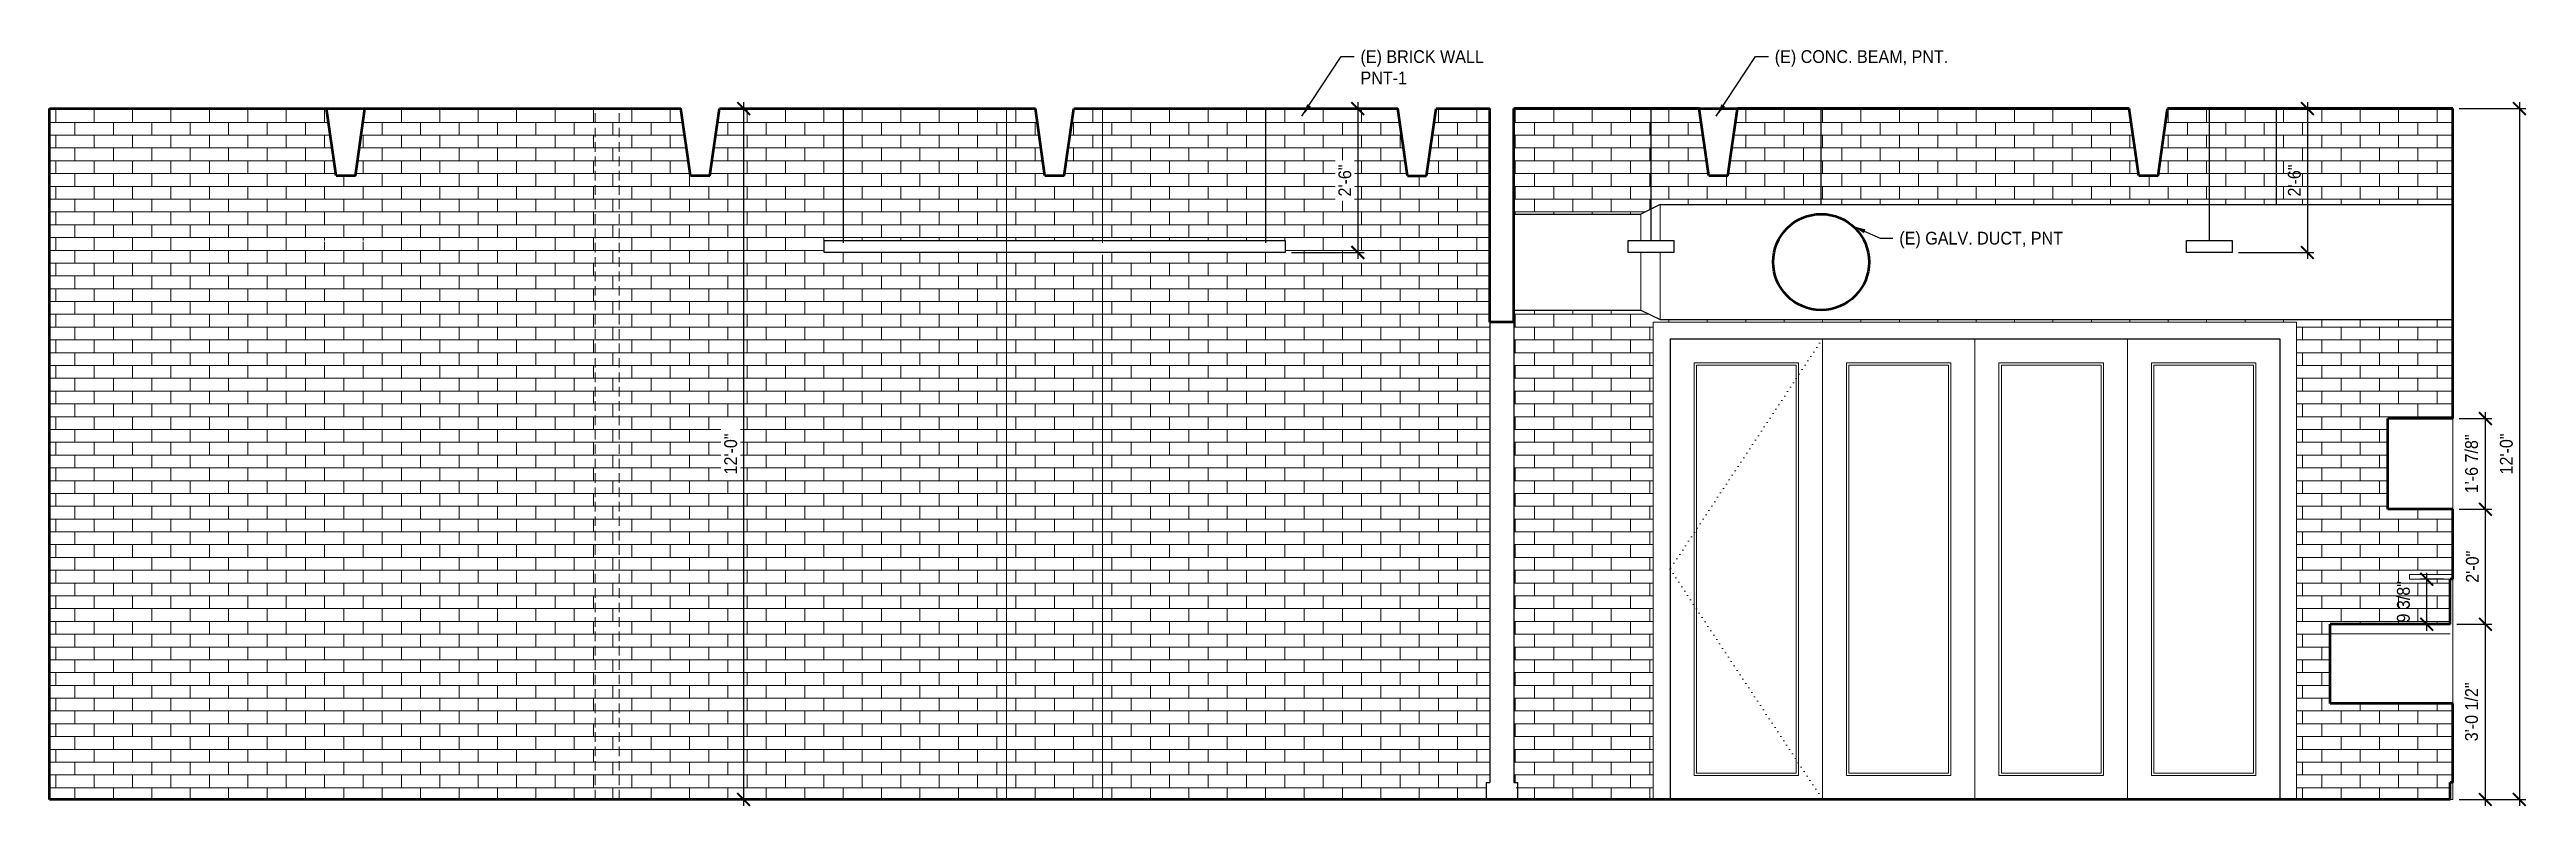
# Model space of a CAD drawing. Header units: inches. Extents: x -3027 to 6920, y -6604 to 320.
# Drawn here: x 3992 to 4508, y -5401 to -5244 of the extents above; entities that cross this region are included whole.
import ezdxf

# ---------------------------------------------------------------- set-up
doc = ezdxf.new("R2010")
doc.units = ezdxf.units.IN
doc.header["$LTSCALE"] = 4
doc.header["$MEASUREMENT"] = 0
doc.header["$PDMODE"] = 35
doc.header["$PDSIZE"] = -5
doc.linetypes.add('DASHED', pattern=[0.75, 0.5, -0.25])
doc.linetypes.add('DOT', pattern=[0.25, 0, -0.25])
doc.layers.get('0').update_dxf_attribs({"linetype": 'CONTINUOUS'})
doc.layers.get('Defpoints').update_dxf_attribs({"linetype": 'CONTINUOUS'})
for name, color, linetype, lineweight in [('A-ELEV-2', 5, 'CONTINUOUS', 25), ('A-ELEV-3', 8, 'CONTINUOUS', 15), ('A-ELEV-BYND', 9, 'DASHED', 9), ('A-ELEV-CUT', 3, 'CONTINUOUS', 50), ('A-ELEV-GHOST', 8, 'DOT', 15), ('A-ELEV-HTCH', 40, 'CONTINUOUS', 9), ('A-NOTE-DIM', 8, 'CONTINUOUS', 15)]:
    doc.layers.add(name, color=color, linetype=linetype, lineweight=lineweight)
doc.layers.add('A-NOTE-DIM-3_8', color=8, linetype='CONTINUOUS')
doc.styles.add('3_8SM', font='swisse.ttf', dxfattribs={"width": 0.9, "height": 2.666667})
doc.dimstyles.new('DIM3_8', dxfattribs={"dimtxt": 2.666667, "dimasz": 2.666667, "dimexe": 1.333333, "dimexo": 1.333333, "dimgap": 1.333333, "dimtad": 1, "dimdec": 4, "dimzin": 11, "dimdsep": 46, "dimlunit": 4, "dimtxsty": '3_8SM', "dimblk": 'ARCHTICK', "dimblk1": 'ARCHTICK', "dimblk2": 'ARCHTICK', "dimsah": 1, "dimcen": 2.666667, "dimdle": 1.333333, "dimclrd": 8, "dimclre": 8, "dimclrt": 8, "dimadec": 0, "dimazin": 0, "dimtfac": 4, "dimtdec": 4, "dimtofl": 0, "dimtmove": 2, "dimatfit": 3, "dimfxl": 1, "dimfrac": 2, "dimtzin": 0, "dimarcsym": 0})
doc.dimstyles.new('DIM3_8$7', dxfattribs={"dimtxt": 2.666667, "dimasz": 2.666667, "dimexe": 1.333333, "dimexo": 1.333333, "dimgap": 1.333333, "dimtad": 0, "dimdec": 4, "dimzin": 11, "dimdsep": 46, "dimlunit": 4, "dimtxsty": '3_8SM', "dimblk": 'ARCHTICK', "dimcen": 2.666667, "dimdle": 1.333333, "dimclrd": 8, "dimclre": 8, "dimclrt": 8, "dimadec": 0, "dimazin": 0, "dimtfac": 4, "dimtdec": 4, "dimtofl": 0, "dimtmove": 1, "dimatfit": 3, "dimfxl": 1, "dimfrac": 2, "dimtzin": 0, "dimarcsym": 0})
pattern_1 = [(0, (4001.7444, -4314.7728), (0, 2.667), []), (90, (4001.7444, -4314.7728), (-4, 2.667), [2.667, -2.667])]

msp = doc.modelspace()

# ---------------------------------------------------------------- texts
at = {"layer": 'A-NOTE-DIM-3_8', "char_height": 2.6666667, "width": 36, "attachment_point": 1, "style": '3_8SM'}
for s, insert in [('(E) BRICK WALL\\PPNT-1', (4265.50571, -5243.83907)), ('(E) CONC. BEAM, PNT.', (4351.79382, -5243.83907)), ('(E) GALV. DUCT, PNT', (4377.74084, -5281.68699))]:
    msp.add_mtext(s, dxfattribs=dict(at, insert=insert))

# ---------------------------------------------------------------- blocks, each defined once
blk = doc.blocks.new('A$C6AF20732')
at = {"layer": 'A-ELEV-CUT'}
for p, q in [((-2, -14), (-4, 0)), ((2, -14), (4, 0)), ((-2, -14), (2, -14))]:
    blk.add_line(p, q, dxfattribs=at)
blk = doc.blocks.new('_ARCHTICK')
at = {"color": 0, "linetype": 'ByBlock', "const_width": 0.15}
blk.add_lwpolyline([(-0.5, -0.5), (0.5, 0.5)], dxfattribs=at)
blk = doc.blocks.new('*D107')
at = {"layer": 'A-NOTE-DIM', "color": 8, "lineweight": -2, "transparency": 16777216}
for p, q in [((4493.83, -5363.5), (4501.15, -5363.5)), ((4499.81, -5401.33), (4499.81, -5362.17)), ((4494.33, -5400), (4501.15, -5400))]:
    blk.add_line(p, q, dxfattribs=at)
at = {"layer": 'Defpoints', "color": 0, "transparency": 16777216}
for p in [(4492.5, -5363.5), (4499.81, -5363.5), (4493, -5400)]:
    blk.add_point(p, dxfattribs=at)
at = {"layer": 'A-NOTE-DIM', "color": 8, "lineweight": -2, "transparency": 16777216, "xscale": 2.666666666666667, "yscale": 2.666666666666667, "zscale": 2.666666666666667}
for p, rotation in [((4499.81, -5363.5), 90), ((4499.81, -5400), 270)]:
    blk.add_blockref('_ARCHTICK', p, dxfattribs=dict(at, rotation=rotation))
at = {"layer": 'A-NOTE-DIM', "color": 8, "transparency": 16777216, "insert": (4496.94, -5381.75), "char_height": 2.667, "attachment_point": 5, "rotation": 90, "style": '3_8SM'}
blk.add_mtext('3\'-0 1/2" ', dxfattribs=at)
blk = doc.blocks.new('*D108')
at = {"layer": 'A-NOTE-DIM', "color": 8, "lineweight": -2, "transparency": 16777216}
for p, q in [((4494.33, -5339.5), (4501.15, -5339.5)), ((4499.81, -5364.83), (4499.81, -5338.17)), ((4493.83, -5363.5), (4501.15, -5363.5))]:
    blk.add_line(p, q, dxfattribs=at)
at = {"layer": 'Defpoints', "color": 0, "transparency": 16777216}
for p in [(4493, -5339.5), (4499.81, -5339.5), (4492.5, -5363.5)]:
    blk.add_point(p, dxfattribs=at)
at = {"layer": 'A-NOTE-DIM', "color": 8, "lineweight": -2, "transparency": 16777216, "xscale": 2.666666666666667, "yscale": 2.666666666666667, "zscale": 2.666666666666667}
for p, rotation in [((4499.81, -5339.5), 90), ((4499.81, -5363.5), 270)]:
    blk.add_blockref('_ARCHTICK', p, dxfattribs=dict(at, rotation=rotation))
at = {"layer": 'A-NOTE-DIM', "color": 8, "transparency": 16777216, "insert": (4497.11, -5351.5), "char_height": 2.667, "attachment_point": 5, "rotation": 90, "style": '3_8SM'}
blk.add_mtext('2\'-0" ', dxfattribs=at)
blk = doc.blocks.new('*D109')
at = {"layer": 'A-NOTE-DIM', "color": 8, "lineweight": -2, "transparency": 16777216}
for p, q in [((4494.33, -5320.62), (4501.15, -5320.62)), ((4499.81, -5340.83), (4499.81, -5319.29)), ((4494.33, -5339.5), (4501.15, -5339.5))]:
    blk.add_line(p, q, dxfattribs=at)
at = {"layer": 'Defpoints', "color": 0, "transparency": 16777216}
for p in [(4493, -5320.62), (4499.81, -5320.62), (4493, -5339.5)]:
    blk.add_point(p, dxfattribs=at)
at = {"layer": 'A-NOTE-DIM', "color": 8, "lineweight": -2, "transparency": 16777216, "xscale": 2.666666666666667, "yscale": 2.666666666666667, "zscale": 2.666666666666667}
for p, rotation in [((4499.81, -5320.62), 90), ((4499.81, -5339.5), 270)]:
    blk.add_blockref('_ARCHTICK', p, dxfattribs=dict(at, rotation=rotation))
at = {"layer": 'A-NOTE-DIM', "color": 8, "transparency": 16777216, "insert": (4496.94, -5330.06), "char_height": 2.667, "attachment_point": 5, "rotation": 90, "style": '3_8SM'}
blk.add_mtext('1\'-6 7/8" ', dxfattribs=at)
blk = doc.blocks.new('*D110')
at = {"layer": 'A-NOTE-DIM', "color": 8, "lineweight": -2, "transparency": 16777216}
for p, q in [((4491.17, -5354.12), (4486.28, -5354.12)), ((4487.61, -5364.83), (4487.61, -5352.79)), ((4491.17, -5363.5), (4486.28, -5363.5))]:
    blk.add_line(p, q, dxfattribs=at)
at = {"layer": 'Defpoints', "color": 0, "transparency": 16777216}
for p in [(4487.61, -5354.12), (4492.5, -5354.12), (4492.5, -5363.5)]:
    blk.add_point(p, dxfattribs=at)
at = {"layer": 'A-NOTE-DIM', "color": 8, "lineweight": -2, "transparency": 16777216, "xscale": 2.666666666666667, "yscale": 2.666666666666667, "zscale": 2.666666666666667}
for p, rotation in [((4487.61, -5354.12), 90), ((4487.61, -5363.5), 270)]:
    blk.add_blockref('_ARCHTICK', p, dxfattribs=dict(at, rotation=rotation))
at = {"layer": 'A-NOTE-DIM', "color": 8, "transparency": 16777216, "insert": (4482.74, -5358.81), "char_height": 2.667, "attachment_point": 5, "rotation": 90, "style": '3_8SM'}
blk.add_mtext('9 3/8" ', dxfattribs=at)
blk = doc.blocks.new('*D111')
at = {"layer": 'A-NOTE-DIM', "color": 8, "lineweight": -2, "transparency": 16777216}
for p, q in [((4142.36, -5256), (4135.71, -5256)), ((4137.04, -5401.33), (4137.04, -5254.67)), ((4137.93, -5400), (4138.37, -5400))]:
    blk.add_line(p, q, dxfattribs=at)
at = {"layer": 'Defpoints', "color": 0, "transparency": 16777216}
for p in [(4137.04, -5256), (4143.69, -5256), (4136.6, -5400)]:
    blk.add_point(p, dxfattribs=at)
at = {"layer": 'A-NOTE-DIM', "color": 8, "lineweight": -2, "transparency": 16777216, "xscale": 2.666666666666667, "yscale": 2.666666666666667, "zscale": 2.666666666666667}
for p, rotation in [((4137.04, -5256), 90), ((4137.04, -5400), 270)]:
    blk.add_blockref('_ARCHTICK', p, dxfattribs=dict(at, rotation=rotation))
at = {"layer": 'A-NOTE-DIM', "color": 8, "transparency": 16777216, "insert": (4134.34, -5328), "char_height": 2.667, "attachment_point": 5, "rotation": 90, "style": '3_8SM'}
blk.add_mtext('12\'-0" ', dxfattribs=at)
blk = doc.blocks.new('*D112')
at = {"layer": 'A-NOTE-DIM', "color": 8, "lineweight": -2, "transparency": 16777216}
for p, q in [((4247.13, -5256), (4266.29, -5256)), ((4264.95, -5254.67), (4264.95, -5287.33)), ((4251.13, -5286), (4266.29, -5286))]:
    blk.add_line(p, q, dxfattribs=at)
at = {"layer": 'Defpoints', "color": 0, "transparency": 16777216}
for p in [(4245.79, -5256), (4249.79, -5286), (4264.95, -5286)]:
    blk.add_point(p, dxfattribs=at)
at = {"layer": 'A-NOTE-DIM', "color": 8, "lineweight": -2, "transparency": 16777216, "xscale": 2.666666666666667, "yscale": 2.666666666666667, "zscale": 2.666666666666667}
for p, rotation in [((4264.95, -5256), 90), ((4264.95, -5286), 270)]:
    blk.add_blockref('_ARCHTICK', p, dxfattribs=dict(at, rotation=rotation))
at = {"layer": 'A-NOTE-DIM', "color": 8, "transparency": 16777216, "insert": (4262.25, -5271), "char_height": 2.667, "attachment_point": 5, "rotation": 90, "style": '3_8SM'}
blk.add_mtext('2\'-6" ', dxfattribs=at)
blk = doc.blocks.new('*D113')
at = {"layer": 'A-NOTE-DIM', "color": 8, "lineweight": -2, "transparency": 16777216}
for p, q in [((4443.66, -5256), (4464.07, -5256)), ((4462.73, -5254.67), (4462.73, -5287.33)), ((4448.41, -5286), (4464.07, -5286))]:
    blk.add_line(p, q, dxfattribs=at)
at = {"layer": 'Defpoints', "color": 0, "transparency": 16777216}
for p in [(4442.32, -5256), (4447.07, -5286), (4462.73, -5286)]:
    blk.add_point(p, dxfattribs=at)
at = {"layer": 'A-NOTE-DIM', "color": 8, "lineweight": -2, "transparency": 16777216, "xscale": 2.666666666666667, "yscale": 2.666666666666667, "zscale": 2.666666666666667}
for p, rotation in [((4462.73, -5256), 90), ((4462.73, -5286), 270)]:
    blk.add_blockref('_ARCHTICK', p, dxfattribs=dict(at, rotation=rotation))
at = {"layer": 'A-NOTE-DIM', "color": 8, "transparency": 16777216, "insert": (4460.03, -5271), "char_height": 2.667, "attachment_point": 5, "rotation": 90, "style": '3_8SM'}
blk.add_mtext('2\'-6" ', dxfattribs=at)
blk = doc.blocks.new('*D114')
at = {"layer": 'A-NOTE-DIM', "color": 8, "lineweight": -2, "transparency": 16777216}
for p, q in [((4494.33, -5256), (4508.22, -5256)), ((4506.89, -5254.67), (4506.89, -5401.33)), ((4495.67, -5400), (4508.22, -5400))]:
    blk.add_line(p, q, dxfattribs=at)
at = {"layer": 'Defpoints', "color": 0, "transparency": 16777216}
for p in [(4493, -5256), (4494.33, -5400), (4506.89, -5400)]:
    blk.add_point(p, dxfattribs=at)
at = {"layer": 'A-NOTE-DIM', "color": 8, "lineweight": -2, "transparency": 16777216, "xscale": 2.666666666666667, "yscale": 2.666666666666667, "zscale": 2.666666666666667}
for p, rotation in [((4506.89, -5256), 90), ((4506.89, -5400), 270)]:
    blk.add_blockref('_ARCHTICK', p, dxfattribs=dict(at, rotation=rotation))
at = {"layer": 'A-NOTE-DIM', "color": 8, "transparency": 16777216, "insert": (4504.19, -5328), "char_height": 2.667, "attachment_point": 5, "rotation": 90, "style": '3_8SM'}
blk.add_mtext('12\'-0" ', dxfattribs=at)

# ---------------------------------------------------------------- dimensions: what is measured, and where the dimension line sits
at = {"layer": 'A-NOTE-DIM'}
for base, p1, p2, picture, middle in [((4137.04113, -5256), (4136.59768, -5400), (4143.69275, -5256), '*D111', (4134.33931, -5328)), ((4264.95473, -5286), (4245.79256, -5256), (4249.79256, -5286), '*D112', (4262.2511, -5271)), ((4462.73424, -5286), (4442.32215, -5256), (4447.07215, -5286), '*D113', (4460.03061, -5271)), ((4506.89097, -5400), (4493, -5256), (4494.33333, -5400), '*D114', (4504.18914, -5328)), ((4499.81234, -5320.625), (4493, -5339.5), (4493, -5320.625), '*D109', (4496.93923, -5330.0625)), ((4499.81234, -5339.5), (4492.5, -5363.5), (4493, -5339.5), '*D108', (4497.11051, -5351.5)), ((4487.61225, -5354.125), (4492.5, -5363.5), (4492.5, -5354.125), '*D110', (4482.73913, -5358.8125)), ((4499.81234, -5363.5), (4493, -5400), (4492.5, -5363.5), '*D107', (4496.93923, -5381.75))]:
    dim = msp.add_linear_dim(base=base, p1=p1, p2=p2, angle=90, dimstyle='DIM3_8', override={"dimpost": ' '}, dxfattribs=at)
    dim.commit()
    dim.dimension.update_dxf_attribs({"geometry": picture, "text_midpoint": middle})

# ---------------------------------------------------------------- hatches: boundary and pattern name
at = {"layer": 'A-ELEV-HTCH'}
h = msp.add_hatch(dxfattribs=at)
h.set_pattern_fill('AR-BRSTD', color=256, style=0)
h.set_pattern_definition(pattern_1)
h.paths.add_polyline_path([(4292.45203, -5300), (4292.45203, -5256), (4281.27406, -5256), (4279.27406, -5270), (4275.27406, -5270), (4273.27406, -5256), (4245.79256, -5256), (4245.79256, -5283.5), (4249.79256, -5283.5), (4249.79256, -5286), (4191.79256, -5286), (4191.79256, -5400), (4291.70203, -5400), (4291.70203, -5396.5), (4292.45203, -5396.5)])
h.paths.add_polyline_path([(4211.79256, -5256), (4205.79256, -5256), (4203.79256, -5270), (4199.79256, -5270), (4197.79256, -5256), (4191.79256, -5256), (4191.79256, -5283.5), (4211.79256, -5283.5)], flags=17)
h.paths.add_polyline_path([(4191.79256, -5286), (4153.79256, -5286), (4153.79256, -5283.5), (4157.79256, -5283.5), (4157.79256, -5256), (4131.97072, -5256), (4129.97072, -5270), (4125.97072, -5270), (4123.97072, -5256), (4111.13309, -5256), (4111.13309, -5400), (4191.79256, -5400)])
h.paths.add_polyline_path([(4106.13309, -5256), (4058.14889, -5256), (4056.14889, -5270), (4053.45203, -5270), (4053.45203, -5283.5), (4058.20203, -5283.5), (4058.20203, -5283.79357), (4048.70203, -5283.79357), (4048.70203, -5283.5), (4053.45203, -5283.5), (4053.45203, -5270), (4052.14889, -5270), (4050.14889, -5256), (3992.45203, -5256), (3992.45203, -5400), (4106.13309, -5400)])
h.paths.add_polyline_path([(4111.13309, -5256), (4106.13309, -5256), (4106.13309, -5400), (4111.13309, -5400)])
h.paths.add_polyline_path([(4260.21414, -5275.2618), (4260.21414, -5266.7382), (4264.28807, -5266.7382), (4264.28807, -5275.2618)], flags=16)
h.paths.add_polyline_path([(4132.30415, -5333.28005), (4132.30415, -5322.71995), (4136.37447, -5322.71995), (4136.37447, -5333.28005)], flags=16)
h = msp.add_hatch(dxfattribs=at)
h.set_pattern_fill('AR-BRSTD', color=256, style=0)
h.set_pattern_definition(pattern_1)
h.paths.add_polyline_path([(4191.79256, -5256), (4157.79256, -5256), (4157.79256, -5283.5), (4191.79256, -5283.5)])
h.paths.add_polyline_path([(4245.79256, -5256), (4211.79256, -5256), (4211.79256, -5283.5), (4245.79256, -5283.5)])
h = msp.add_hatch(dxfattribs=at)
h.set_pattern_fill('AR-BRSTD', color=256, style=0)
h.set_pattern_definition(pattern_1)
h.paths.add_polyline_path([(4326.01846, -5256), (4297.45203, -5256), (4297.45203, -5278), (4323.93171, -5278), (4326.01846, -5276.95662)])
h.paths.add_polyline_path([(4361.45726, -5256), (4344.05259, -5256), (4342.05259, -5270), (4338.05259, -5270), (4336.05259, -5256), (4326.01846, -5256), (4326.01846, -5276.95662), (4327.93171, -5276), (4361.45726, -5276)])
h.paths.add_polyline_path([(4425.62367, -5256), (4361.45726, -5256), (4361.45726, -5276), (4442.32215, -5276), (4442.32215, -5256), (4433.62367, -5256), (4431.62367, -5270), (4427.62367, -5270)])
h.paths.add_polyline_path([(4493, -5256), (4456.29962, -5256), (4456.29962, -5276), (4493, -5276)])
h.paths.add_polyline_path([(4456.29962, -5256), (4442.32215, -5256), (4442.32215, -5276), (4456.29962, -5276)])
h.paths.add_polyline_path([(4493, -5300), (4327.93171, -5300), (4323.93171, -5298), (4322.01846, -5298), (4297.45203, -5298), (4297.45203, -5300.5), (4297.45203, -5396.5), (4297.95203, -5396.5), (4297.95203, -5400), (4326.5, -5400), (4326.5, -5300.5), (4460.5, -5300.5), (4460.5, -5400), (4492.5, -5400), (4492.5, -5396.5), (4493, -5396.5), (4493, -5380), (4467.5, -5380), (4467.5, -5365), (4466.5, -5365), (4466.5, -5363.5), (4492.5, -5363.5), (4492.5, -5354.125), (4484, -5354.125), (4484, -5353.125), (4493, -5353.125), (4493, -5339.5), (4479.5, -5339.5), (4479.5, -5320.625), (4493, -5320.625)])
h.paths.add_polyline_path([(4480.53269, -5364.18261), (4480.53269, -5353.44239), (4484.94558, -5353.44239), (4484.94558, -5364.18261)], flags=25)

# ---------------------------------------------------------------- linework, layer by layer
at = {"layer": 'A-ELEV-2'}
for p, q in [((4157.79256, -5284), (4157.79256, -5256)), ((4245.79256, -5284), (4245.79256, -5256)), ((4326.01846, -5283.5), (4326.01846, -5256)), ((4361.45726, -5276), (4361.45726, -5256)), ((4442.32215, -5283.5), (4442.32215, -5256)), ((4456.29962, -5276), (4456.29962, -5256)), ((4327.93171, -5276), (4323.93171, -5278)), ((4327.93171, -5276), (4493, -5276)), ((4297.45203, -5278), (4323.93171, -5278)), ((4297.45203, -5298), (4323.93171, -5298)), ((4323.93171, -5298), (4327.93171, -5300)), ((4292.45203, -5300), (4292.45203, -5396.5)), ((4297.45203, -5300), (4297.45203, -5396.5)), ((4327.93171, -5300), (4493, -5300)), ((4330, -5304), (4330, -5400)), ((4330, -5304), (4457, -5304)), ((4457, -5304), (4457, -5400)), ((4291.70203, -5396.5), (4291.70203, -5400)), ((4291.70203, -5396.5), (4292.45203, -5396.5)), ((4297.45203, -5396.5), (4298.20203, -5396.5)), ((4298.20203, -5396.5), (4298.20203, -5400))]:
    msp.add_line(p, q, dxfattribs=at)
for points in [[(4153.79256, -5283.5), (4249.79256, -5283.5), (4249.79256, -5286), (4153.79256, -5286)], [(4321.26846, -5283.5), (4330.76846, -5283.5), (4330.76846, -5286), (4321.26846, -5286)], [(4437.57215, -5283.5), (4447.07215, -5283.5), (4447.07215, -5286), (4437.57215, -5286)]]:
    msp.add_lwpolyline(points, close=True, dxfattribs=at)
at = {"layer": 'A-ELEV-3'}
for p, q in [((4191.79256, -5256), (4191.79256, -5400)), ((4211.79256, -5256), (4211.79256, -5284)), ((4327.93171, -5276), (4327.93171, -5283.5)), ((4323.93171, -5278), (4323.93171, -5283.5)), ((4211.79256, -5286.5), (4211.79256, -5400)), ((4323.93171, -5286), (4323.93171, -5298)), ((4327.93171, -5286), (4327.93171, -5300)), ((4327.93171, -5298), (4327.93171, -5300)), ((4326.5, -5300.5), (4326.5, -5400)), ((4326.5, -5300.5), (4460.5, -5300.5)), ((4460.5, -5300.5), (4460.5, -5400)), ((4493, -5339.5), (4493, -5320.625)), ((4493, -5380), (4493, -5354.125)), ((4492.5, -5365.5), (4467.5, -5365.5)), ((4297.95203, -5400), (4297.45203, -5400)), ((4492.5, -5400), (4493, -5400)), ((4493, -5396.5), (4493, -5400))]:
    msp.add_line(p, q, dxfattribs=at)
for points in [[(4330, -5304), (4361.75, -5304), (4361.75, -5400), (4330, -5400)], [(4361.75, -5304), (4393.5, -5304), (4393.5, -5400), (4361.75, -5400)], [(4393.5, -5304), (4425.25, -5304), (4425.25, -5400), (4393.5, -5400)], [(4425.25, -5304), (4457, -5304), (4457, -5400), (4425.25, -5400)], [(4335, -5309), (4356.75, -5309), (4356.75, -5395), (4335, -5395)], [(4335.5, -5309.5), (4356.25, -5309.5), (4356.25, -5394.5), (4335.5, -5394.5)], [(4366.75, -5309), (4388.5, -5309), (4388.5, -5395), (4366.75, -5395)], [(4367.25, -5309.5), (4388, -5309.5), (4388, -5394.5), (4367.25, -5394.5)], [(4398.5, -5309), (4420.25, -5309), (4420.25, -5395), (4398.5, -5395)], [(4399, -5309.5), (4419.75, -5309.5), (4419.75, -5394.5), (4399, -5394.5)], [(4430.25, -5309), (4452, -5309), (4452, -5395), (4430.25, -5395)], [(4430.75, -5309.5), (4451.5, -5309.5), (4451.5, -5394.5), (4430.75, -5394.5)], [(4493, -5354.125), (4484, -5354.125), (4484, -5353.125), (4493, -5353.125)]]:
    msp.add_lwpolyline(points, close=True, dxfattribs=at)
at = {"layer": 'A-ELEV-BYND'}
for p, q in [((4106.13309, -5400), (4106.13309, -5256)), ((4111.13309, -5400), (4111.13309, -5256))]:
    msp.add_line(p, q, dxfattribs=at)
at = {"layer": 'A-ELEV-CUT'}
for p, q in [((3992.45203, -5256), (4123.97072, -5256)), ((3992.45203, -5400), (3992.45203, -5256)), ((4131.97072, -5256), (4197.79256, -5256)), ((4205.79256, -5256), (4273.27406, -5256)), ((4281.27406, -5256), (4292.45203, -5256)), ((4292.45203, -5300.5), (4292.45203, -5256)), ((4297.45203, -5300.5), (4297.45203, -5256)), ((4297.45203, -5256), (4367.48217, -5256)), ((4336.05259, -5256), (4297.45203, -5256)), ((4425.62367, -5256), (4344.05259, -5256)), ((4493, -5256), (4433.62367, -5256)), ((4493, -5320.625), (4493, -5256)), ((4297.45203, -5300.5), (4292.45203, -5300.5)), ((4479.5, -5339.5), (4479.5, -5320.625)), ((4493, -5320.625), (4479.5, -5320.625)), ((4493, -5339.5), (4479.5, -5339.5)), ((4493, -5354.125), (4493, -5339.5)), ((4492.5, -5363.5), (4492.5, -5354.125)), ((4493, -5354.125), (4492.5, -5354.125)), ((4467.5, -5380), (4467.5, -5363.5)), ((4492.5, -5363.5), (4467.5, -5363.5)), ((4493, -5380), (4467.5, -5380)), ((4493, -5396.5), (4493, -5380)), ((4297.95203, -5400), (3992.45203, -5400)), ((4492.5, -5400), (4297.95203, -5400)), ((4493, -5396.5), (4492.5, -5396.5)), ((4492.5, -5400), (4492.5, -5396.5))]:
    msp.add_line(p, q, dxfattribs=at)
msp.add_circle((4361.45726, -5288), 10, dxfattribs=at)
at = {"layer": 'A-ELEV-GHOST'}
msp.add_lwpolyline([(4361.75, -5304), (4330, -5352), (4361.75, -5400)], dxfattribs=at)

# ---------------------------------------------------------------- block references
at = {"layer": 'A-ELEV-CUT', "xscale": -1}
for p in [(4054.14889, -5256), (4127.97072, -5256), (4201.79256, -5256), (4340.05259, -5256), (4429.62367, -5256)]:
    msp.add_blockref('A$C6AF20732', p, dxfattribs=at)
at = {"layer": 'A-ELEV-CUT'}
msp.add_blockref('A$C6AF20732', (4277.27406, -5256), dxfattribs=at)

msp.set_redraw_order([(e.dxf.handle, doc.entitydb.next_handle()) for e in msp.query("TEXT MTEXT ATTDEF DIMENSION ARC_DIMENSION")])  # texts and dimensions are drawn at this point

# ---------------------------------------------------------------- leaders
at = {"layer": 'A-NOTE-DIM-3_8', "annotation_type": 0, "has_hookline": 1, "hookline_direction": 0}
for points, text_width in [([(4253.32009, -5257.56597), (4261.50571, -5245.1724), (4264.17237, -5245.1724)], 28.47708), ([(4339.60821, -5257.56597), (4347.79382, -5245.1724), (4350.46049, -5245.1724)], 30.67424), ([(4368.0848, -5280.51162), (4373.74084, -5283.02032), (4376.40751, -5283.02032)], 28.82272)]:
    msp.add_leader(points, dimstyle='DIM3_8$7', override={"dimgap": 1.333333, "dimtad": 0}, dxfattribs=dict(at, text_width=text_width))

doc.saveas('drawing.dxf')
